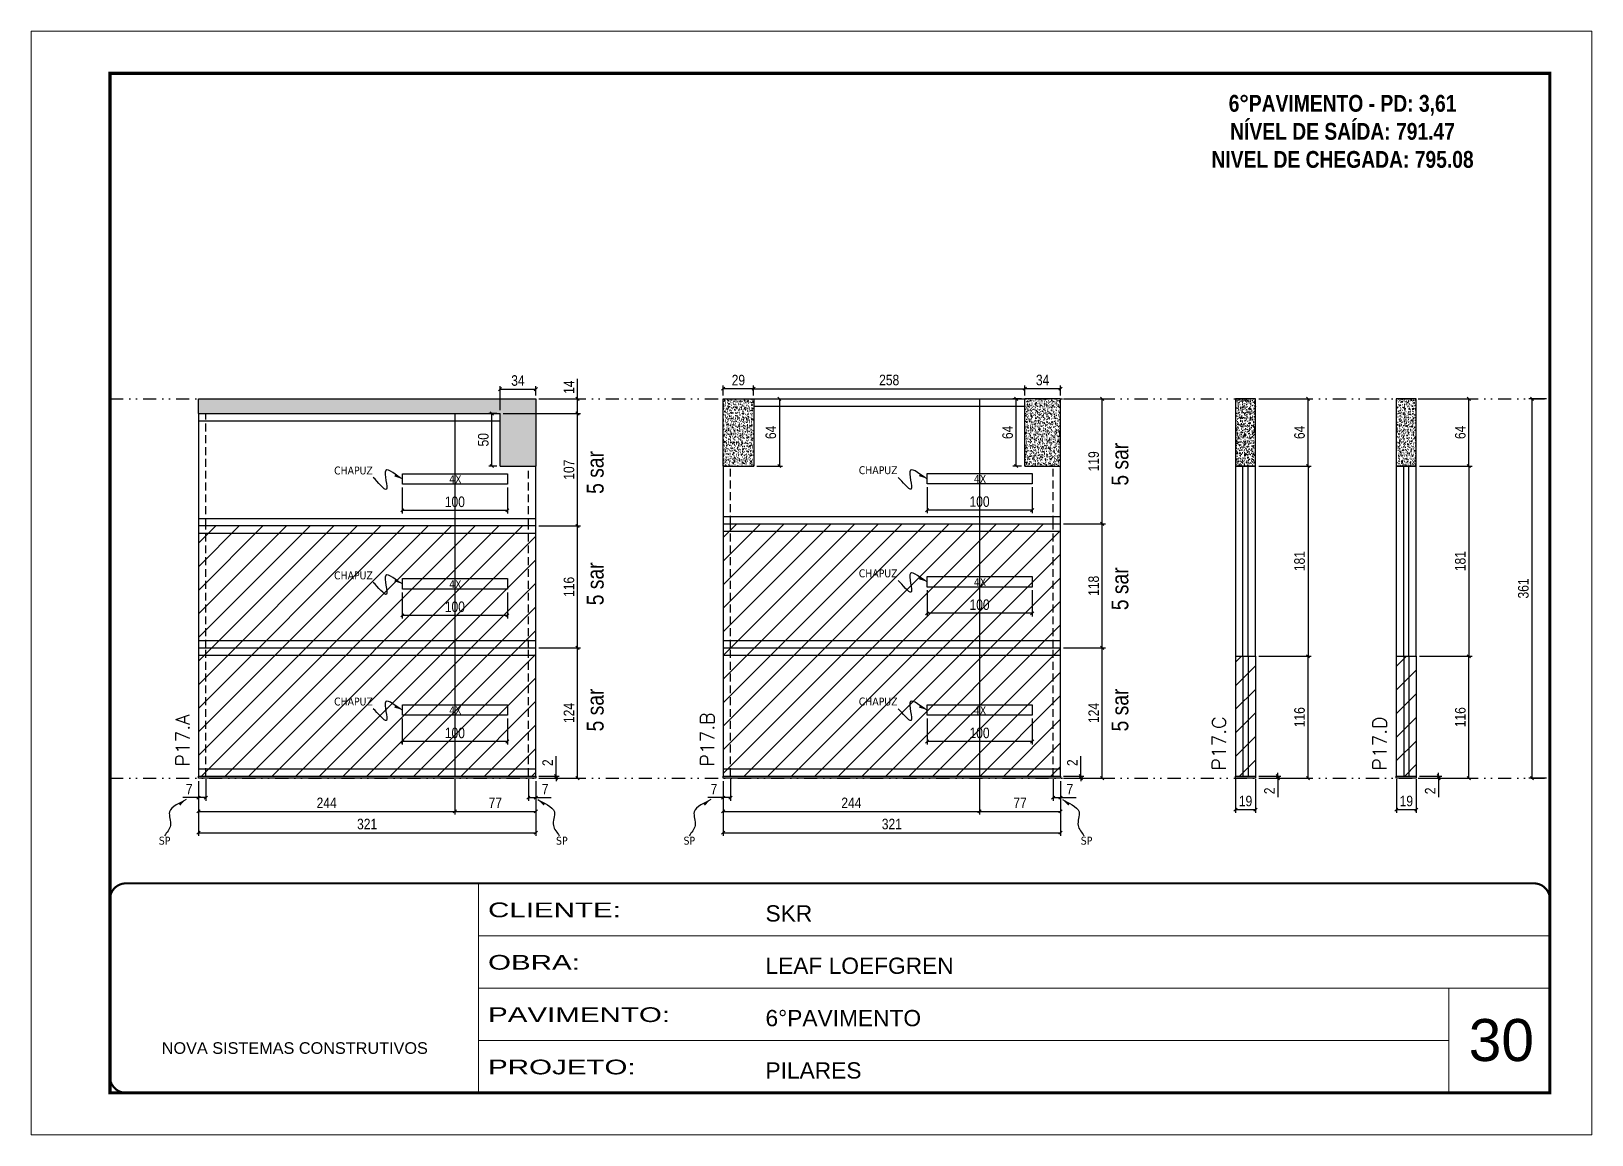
# Model space of a CAD drawing. Extents: x 14400 to 27878, y -21631 to 6985.
# Drawn here: x 16012 to 17497, y -2105 to -1055 of the extents above; entities that cross this region are included whole.
import ezdxf

# ---------------------------------------------------------------- set-up
doc = ezdxf.new("R2010")
doc.units = 0
for name, pattern in [('CONTINUO', [0]), ('DASHED', [0.75, 0.5, -0.25]), ('DIVIDE2', [0.625, 0.25, -0.125, 0, -0.125, 0, -0.125]), ('HIDDEN', [0.375, 0.25, -0.125])]:
    doc.linetypes.add(name, pattern=pattern)
for name, color, linetype, lineweight in [('CARIMBO', 255, 'Continuous', 9), ('Folhas', 255, 'Continuous', 9), ('Hachura', 251, 'Continuous', 9), ('SARRAFO DE PRESSAO', 251, 'DASHED', 9), ('Texto Seção', 7, 'Continuous', 15)]:
    doc.layers.add(name, color=color, linetype=linetype, lineweight=lineweight)
for name, color, linetype in [('COTA', 241, 'Continuous'), ('NOMENCLATURA', 7, 'Continuous'), ('Nível', 160, 'Continuous'), ('Painéis', 200, 'Continuous'), ('SARR_2.2x10', 60, 'Continuous'), ('SARR_2.2x7', 40, 'Continuous'), ('Sarrafo de Pressão', 42, 'HIDDEN'), ('texto', 7, 'Continuous')]:
    doc.layers.add(name, color=color, linetype=linetype)
doc.styles.add('ARIAL', font='arial.ttf')
doc.styles.add('ARIAL_NARROW', font='ARIALN.TTF', dxfattribs={"height": 0.2})
doc.styles.add('COTA TECNICA', font='techl___.ttf', dxfattribs={"height": 10})
doc.styles.add('COTA TECNICA-50', font='techl___.ttf', dxfattribs={"height": 10})
doc.styles.add('REGUA-120', font='ROMANS.shx', dxfattribs={"height": 15})
doc.styles.add('ROMANC', font='techb___.ttf', dxfattribs={"height": 2.5})
doc.styles.get("Standard").update_dxf_attribs({"font": 'arial.ttf'})
doc.styles.add('Tecnologia', font='')
doc.styles.get('Tecnologia').set_extended_font_data('Forgotten Futurist')
doc.dimstyles.new('COTA PAINEL-50', dxfattribs={"dimtxt": 10, "dimasz": 3, "dimexe": 3, "dimexo": 3, "dimgap": 3, "dimtad": 1, "dimdec": 1, "dimzin": 12, "dimdsep": 46, "dimtxsty": 'COTA TECNICA-50', "dimblk1": 'OBLIQUE', "dimblk2": 'OBLIQUE', "dimsah": 1, "dimcen": 0.9, "dimclrd": 4, "dimclre": 4, "dimclrt": 240, "dimadec": 1, "dimazin": 3, "dimtfac": 1, "dimtdec": 1, "dimtmove": 0, "dimatfit": 3, "dimfxl": 1, "dimtolj": 1, "dimtzin": 12, "dimarcsym": 0})
doc.dimstyles.new('PAINEL', dxfattribs={"dimtxt": 10, "dimasz": 3, "dimexe": 3, "dimexo": 3, "dimgap": 3, "dimtad": 1, "dimdec": 1, "dimzin": 12, "dimdsep": 46, "dimtxsty": 'COTA TECNICA', "dimblk1": 'OBLIQUE', "dimblk2": 'OBLIQUE', "dimsah": 1, "dimcen": 0.9, "dimclrd": 4, "dimclre": 4, "dimclrt": 240, "dimadec": 1, "dimazin": 3, "dimtfac": 1, "dimtdec": 1, "dimtmove": 0, "dimatfit": 3, "dimfxl": 1, "dimtolj": 1, "dimtzin": 12, "dimarcsym": 0})
doc.dimstyles.get("Standard").update_dxf_attribs({"dimtxt": 0.18, "dimasz": 0.18, "dimexe": 0.18, "dimexo": 0.0625, "dimgap": 0.09, "dimtad": 0, "dimtih": 1, "dimtoh": 1, "dimdec": 4, "dimzin": 0, "dimdsep": 46, "dimtxsty": 'Standard', "dimcen": 0.09, "dimadec": 0, "dimazin": 0, "dimtfac": 1, "dimtdec": 4, "dimtofl": 0, "dimtmove": 0, "dimatfit": 3, "dimfxl": 1, "dimtolj": 1, "dimtzin": 0, "dimarcsym": 0})

msp = doc.modelspace()

# ---------------------------------------------------------------- texts
at = {"layer": 'CARIMBO', "style": 'ARIAL'}
msp.add_text('30', height=40, dxfattribs=at).set_placement((17379.83, -2035.15))
at = {"layer": 'NOMENCLATURA', "style": 'ARIAL_NARROW'}
for p in [(16556.66, -1495.5), (17055.96, -1487.67), (16556.66, -1601.5), (17055.96, -1606.17), (16556.66, -1721.5), (17055.96, -1721.5)]:
    msp.add_text('5 sar', height=16, rotation=90, dxfattribs=at).set_placement(p)
at = {"layer": 'NOMENCLATURA', "color": 2, "insert": (17259.81, -1089.24), "char_height": 16, "attachment_point": 2, "style": 'ROMANC'}
msp.add_mtext_dynamic_manual_height_columns('\\P6°PAVIMENTO - PD: 3,61\\PNÍVEL DE SAÍDA: 791.47\\PNIVEL DE CHEGADA: 795.08', width=432.3511, gutter_width=1, heights=[0], dxfattribs=at)
at = {"layer": 'texto', "color": 0, "char_height": 7.5, "attachment_point": 5}
for s, insert in [('{\\fTahoma|b0|i0|c0|p34;\\C4;CHAPUZ}', (16318.59, -1473.3)), ('{\\fTahoma|b0|i0|c0|p34;\\C4;CHAPUZ}', (16817.89, -1473.05)), ('{\\fTahoma|b0|i0|c0|p34;\\C4;4X}', (16415.54, -1481.6)), ('{\\fTahoma|b0|i0|c0|p34;\\C4;4X}', (16914.83, -1481.35)), ('{\\fTahoma|b0|i0|c0|p34;\\C4;CHAPUZ}', (16318.59, -1573.16)), ('{\\fTahoma|b0|i0|c0|p34;\\C4;CHAPUZ}', (16817.89, -1571.16)), ('{\\fTahoma|b0|i0|c0|p34;\\C4;4X}', (16415.54, -1581.46)), ('{\\fTahoma|b0|i0|c0|p34;\\C4;4X}', (16914.83, -1579.46)), ('{\\fTahoma|b0|i0|c0|p34;\\C4;CHAPUZ}', (16318.59, -1693.16)), ('{\\fTahoma|b0|i0|c0|p34;\\C4;CHAPUZ}', (16817.89, -1693.16)), ('{\\fTahoma|b0|i0|c0|p34;\\C4;4X}', (16415.54, -1701.46)), ('{\\fTahoma|b0|i0|c0|p34;\\C4;4X}', (16914.83, -1701.46)), ('{\\fTahoma|b0|i0|c0|p34;\\C4;SP}', (16138.9, -1825.51)), ('{\\fTahoma|b0|i0|c0|p34;\\C4;SP}', (16516.92, -1825.51)), ('{\\fTahoma|b0|i0|c0|p34;\\C4;SP}', (16638.19, -1825.51)), ('{\\fTahoma|b0|i0|c0|p34;\\C4;SP}', (17016.22, -1825.51))]:
    msp.add_mtext(s, dxfattribs=dict(at, insert=insert))
at = {"layer": 'Texto Seção', "char_height": 13, "attachment_point": 7, "rotation": 90, "style": 'REGUA-120'}
for s, insert, width in [('P17.A', (16162.53, -1754.76), 285.3299), ('P17.B', (16661.82, -1754.76), 285.3299), ('P17.C', (17148.6, -1758.6), 370.6998), ('P17.D', (17301.51, -1758.6), 370.6998)]:
    msp.add_mtext(s, dxfattribs=dict(at, insert=insert, width=width))

# ---------------------------------------------------------------- blocks, each defined once
blk = doc.blocks.new('9999999999')
at = {"color": 30, "linetype": 'CONTINUO'}
for p, q in [((98564.6, 34230.2), (98564.6, 34429.4)), ((98564.6, 34379.6), (99584, 34379.6)), ((98564.6, 34329.8), (99488, 34329.8)), ((99584, 34329.8), (99488, 34329.8)), ((99488, 34329.8), (99488, 34230.2)), ((98564.6, 34280), (99488, 34280))]:
    blk.add_line(p, q, dxfattribs=at)
at = {"color": 30, "linetype": 'CONTINUO', "const_width": 2}
blk.add_lwpolyline([(99584, 34230.2), (99584, 34414.4, 0.414214), (99569, 34429.4), (98229, 34429.4, 0.414214), (98214, 34414.4), (98214, 34245.2, 0.414214), (98229, 34230.2), (99584, 34230.2)], format="xyb", dxfattribs=at)
at = {"layer": 'Folhas'}
blk.add_lwpolyline([(98139, 34190.2), (99624, 34190.2), (99624, 35240.2), (98139, 35240.2)], close=True, dxfattribs=at)
at = {"layer": 'Folhas', "color": 30, "const_width": 3}
blk.add_lwpolyline([(98214, 34230.2), (99584, 34230.2), (99584, 35200.2), (98214, 35200.2)], close=True, dxfattribs=at)
at = {"color": 7, "linetype": 'Continuous', "ltscale": 5, "style": 'ARIAL'}
for s, height, p in [('SKR', 15.48, (98837.7, 34393.1)), ('LEAF LOEFGREN', 15.483, (98837.7, 34343.3)), ('6°PAVIMENTO', 15.483, (98837.7, 34293.5)), ('NOVA SISTEMAS CONSTRUTIVOS', 11.059, (98263.2, 34267.2)), ('PILARES', 15.48, (98837.7, 34243.7))]:
    blk.add_text(s, height=height, dxfattribs=at).set_placement(p)
at = {"layer": 'Folhas', "color": 7, "style": 'Tecnologia', "width": 1.5}
for s, p in [('CLIENTE:', (98573.7, 34397.2)), ('OBRA:', (98573.7, 34347.3)), ('PAVIMENTO:', (98573.7, 34297.5)), ('PROJETO:', (98573.7, 34247.7))]:
    blk.add_text(s, height=14, dxfattribs=at).set_placement(p)
blk = doc.blocks.new('_Oblique')
at = {"color": 0, "linetype": 'ByBlock', "lineweight": -2}
blk.add_line((-0.5, -0.5), (0.5, 0.5), dxfattribs=at)
blk = doc.blocks.new('*D3230')
at = {"layer": 'COTA', "color": 4, "lineweight": -2, "transparency": 16777216}
for p, q in [((17454, -1405), (17437.1, -1405)), ((17440.1, -1766), (17440.1, -1405)), ((17454, -1766), (17437.1, -1766))]:
    blk.add_line(p, q, dxfattribs=at)
at = {"layer": 'Defpoints', "color": 0, "transparency": 16777216}
for p in [(17440.1, -1405), (17457, -1405), (17457, -1766)]:
    blk.add_point(p, dxfattribs=at)
at = {"layer": 'COTA', "color": 4, "lineweight": -2, "transparency": 16777216, "xscale": 3, "yscale": 3, "zscale": 3}
for p, rotation in [((17440.1, -1405), 90), ((17440.1, -1766), 270)]:
    blk.add_blockref('_Oblique', p, dxfattribs=dict(at, rotation=rotation))
at = {"layer": 'COTA', "color": 240, "transparency": 16777216, "insert": (17431.9, -1585.5), "char_height": 10, "attachment_point": 5, "rotation": 90, "style": 'COTA TECNICA'}
blk.add_mtext('\\A1;361', dxfattribs=at)
blk = doc.blocks.new('*D3250')
at = {"layer": 'COTA', "color": 4, "lineweight": -2, "transparency": 16777216}
for p, q in [((16178.1, -1767), (16178.1, -1787.5)), ((16171.1, -1769), (16171.1, -1787.5)), ((16171.1, -1784.5), (16156.4, -1784.5)), ((16178.1, -1784.5), (16171.1, -1784.5))]:
    blk.add_line(p, q, dxfattribs=at)
at = {"layer": 'Defpoints', "color": 0, "transparency": 16777216}
for p in [(16171.1, -1766), (16178.1, -1764), (16171.1, -1784.5)]:
    blk.add_point(p, dxfattribs=at)
at = {"layer": 'COTA', "color": 4, "lineweight": -2, "transparency": 16777216, "xscale": 3, "yscale": 3, "zscale": 3, "rotation": 180}
blk.add_blockref('_Oblique', (16171.1, -1784.5), dxfattribs=at)
at = {"layer": 'COTA', "color": 4, "lineweight": -2, "transparency": 16777216, "xscale": 3, "yscale": 3, "zscale": 3}
blk.add_blockref('_Oblique', (16178.1, -1784.5), dxfattribs=at)
at = {"layer": 'COTA', "color": 240, "transparency": 16777216, "insert": (16162.3, -1776.5), "char_height": 10, "attachment_point": 5, "style": 'COTA TECNICA-50'}
blk.add_mtext('\\A1;7', dxfattribs=at)
blk = doc.blocks.new('*D3251')
at = {"layer": 'COTA', "color": 4, "lineweight": -2, "transparency": 16777216}
for p, q in [((16485.1, -1767), (16485.1, -1787.5)), ((16492.1, -1769), (16492.1, -1787.5)), ((16485.1, -1784.5), (16492.1, -1784.5)), ((16492.1, -1784.5), (16506.9, -1784.5))]:
    blk.add_line(p, q, dxfattribs=at)
at = {"layer": 'Defpoints', "color": 0, "transparency": 16777216}
for p in [(16485.1, -1764), (16492.1, -1766), (16492.1, -1784.5)]:
    blk.add_point(p, dxfattribs=at)
at = {"layer": 'COTA', "color": 4, "lineweight": -2, "transparency": 16777216, "xscale": 3, "yscale": 3, "zscale": 3, "rotation": 180}
blk.add_blockref('_Oblique', (16485.1, -1784.5), dxfattribs=at)
at = {"layer": 'COTA', "color": 4, "lineweight": -2, "transparency": 16777216, "xscale": 3, "yscale": 3, "zscale": 3}
blk.add_blockref('_Oblique', (16492.1, -1784.5), dxfattribs=at)
at = {"layer": 'COTA', "color": 240, "transparency": 16777216, "insert": (16501, -1776.5), "char_height": 10, "attachment_point": 5, "style": 'COTA TECNICA-50'}
blk.add_mtext('\\A1;7', dxfattribs=at)
blk = doc.blocks.new('*D3252')
at = {"layer": 'COTA', "color": 4, "lineweight": -2, "transparency": 16777216}
for p, q in [((16511.4, -1764), (16511.4, -1745.2)), ((16495.1, -1764), (16514.4, -1764)), ((16495.1, -1766), (16514.4, -1766)), ((16511.4, -1766), (16511.4, -1764)), ((16511.4, -1766), (16511.4, -1769))]:
    blk.add_line(p, q, dxfattribs=at)
at = {"layer": 'Defpoints', "color": 0, "transparency": 16777216}
for p in [(16492.1, -1764), (16492.1, -1766), (16511.4, -1766)]:
    blk.add_point(p, dxfattribs=at)
at = {"layer": 'COTA', "color": 4, "lineweight": -2, "transparency": 16777216, "xscale": 3, "yscale": 3, "zscale": 3}
for p, rotation in [((16511.4, -1764), 270), ((16511.4, -1766), 90)]:
    blk.add_blockref('_Oblique', p, dxfattribs=dict(at, rotation=rotation))
at = {"layer": 'COTA', "color": 240, "transparency": 16777216, "insert": (16503.4, -1751.3), "char_height": 10, "attachment_point": 5, "rotation": 90, "style": 'COTA TECNICA-50'}
blk.add_mtext('\\A1;2', dxfattribs=at)
blk = doc.blocks.new('*D3253')
at = {"layer": 'COTA', "color": 4, "lineweight": -2, "transparency": 16777216}
for p, q in [((16415.1, -1767), (16415.1, -1800.6)), ((16171.1, -1769), (16171.1, -1800.6)), ((16171.1, -1797.6), (16415.1, -1797.6))]:
    blk.add_line(p, q, dxfattribs=at)
at = {"layer": 'Defpoints', "color": 0, "transparency": 16777216}
for p in [(16171.1, -1766), (16415.1, -1764), (16415.1, -1797.6)]:
    blk.add_point(p, dxfattribs=at)
at = {"layer": 'COTA', "color": 4, "lineweight": -2, "transparency": 16777216, "xscale": 3, "yscale": 3, "zscale": 3, "rotation": 180}
blk.add_blockref('_Oblique', (16171.1, -1797.6), dxfattribs=at)
at = {"layer": 'COTA', "color": 4, "lineweight": -2, "transparency": 16777216, "xscale": 3, "yscale": 3, "zscale": 3}
blk.add_blockref('_Oblique', (16415.1, -1797.6), dxfattribs=at)
at = {"layer": 'COTA', "color": 240, "transparency": 16777216, "insert": (16293.1, -1789.5), "char_height": 10, "attachment_point": 5, "style": 'COTA TECNICA-50'}
blk.add_mtext('\\A1;244', dxfattribs=at)
blk = doc.blocks.new('*D3254')
at = {"layer": 'COTA', "color": 4, "lineweight": -2, "transparency": 16777216}
for p, q in [((16415.1, -1767), (16415.1, -1800.6)), ((16492.1, -1769), (16492.1, -1800.6)), ((16415.1, -1797.6), (16492.1, -1797.6))]:
    blk.add_line(p, q, dxfattribs=at)
at = {"layer": 'Defpoints', "color": 0, "transparency": 16777216}
for p in [(16415.1, -1764), (16492.1, -1766), (16492.1, -1797.6)]:
    blk.add_point(p, dxfattribs=at)
at = {"layer": 'COTA', "color": 4, "lineweight": -2, "transparency": 16777216, "xscale": 3, "yscale": 3, "zscale": 3, "rotation": 180}
blk.add_blockref('_Oblique', (16415.1, -1797.6), dxfattribs=at)
at = {"layer": 'COTA', "color": 4, "lineweight": -2, "transparency": 16777216, "xscale": 3, "yscale": 3, "zscale": 3}
blk.add_blockref('_Oblique', (16492.1, -1797.6), dxfattribs=at)
at = {"layer": 'COTA', "color": 240, "transparency": 16777216, "insert": (16453.6, -1789.5), "char_height": 10, "attachment_point": 5, "style": 'COTA TECNICA-50'}
blk.add_mtext('\\A1;77', dxfattribs=at)
blk = doc.blocks.new('*D3255')
at = {"layer": 'COTA', "color": 4, "linetype": 'ByBlock', "lineweight": -2, "transparency": 16777216}
for p, q in [((16365.1, -1709.2), (16365.1, -1734.1)), ((16465.1, -1709.2), (16465.1, -1734.1)), ((16465.1, -1731.1), (16365.1, -1731.1))]:
    blk.add_line(p, q, dxfattribs=at)
at = {"layer": 'Defpoints', "color": 0, "linetype": 'ByBlock', "transparency": 16777216}
for p in [(16365.1, -1706.2), (16465.1, -1706.2), (16365.1, -1731.1)]:
    blk.add_point(p, dxfattribs=at)
at = {"layer": 'COTA', "color": 4, "linetype": 'ByBlock', "lineweight": -2, "transparency": 16777216, "xscale": 3, "yscale": 3, "zscale": 3, "rotation": 180}
blk.add_blockref('_Oblique', (16365.1, -1731.1), dxfattribs=at)
at = {"layer": 'COTA', "color": 4, "linetype": 'ByBlock', "lineweight": -2, "transparency": 16777216, "xscale": 3, "yscale": 3, "zscale": 3}
blk.add_blockref('_Oblique', (16465.1, -1731.1), dxfattribs=at)
at = {"layer": 'COTA', "color": 240, "linetype": 'ByBlock', "transparency": 16777216, "insert": (16415.1, -1723), "char_height": 10, "attachment_point": 5, "style": 'COTA TECNICA'}
blk.add_mtext('\\A1;100', dxfattribs=at)
blk = doc.blocks.new('*D3256')
at = {"layer": 'COTA', "color": 4, "lineweight": -2, "transparency": 16777216}
for p, q in [((17158, -1767), (17158, -1798.9)), ((17177, -1767), (17177, -1798.9)), ((17158, -1795.9), (17177, -1795.9))]:
    blk.add_line(p, q, dxfattribs=at)
at = {"layer": 'Defpoints', "color": 0, "transparency": 16777216}
for p in [(17158, -1764), (17177, -1764), (17177, -1795.9)]:
    blk.add_point(p, dxfattribs=at)
at = {"layer": 'COTA', "color": 4, "lineweight": -2, "transparency": 16777216, "xscale": 3, "yscale": 3, "zscale": 3, "rotation": 180}
blk.add_blockref('_Oblique', (17158, -1795.9), dxfattribs=at)
at = {"layer": 'COTA', "color": 4, "lineweight": -2, "transparency": 16777216, "xscale": 3, "yscale": 3, "zscale": 3}
blk.add_blockref('_Oblique', (17177, -1795.9), dxfattribs=at)
at = {"layer": 'COTA', "color": 240, "transparency": 16777216, "insert": (17167.5, -1787.8), "char_height": 10, "attachment_point": 5, "style": 'COTA TECNICA'}
blk.add_mtext('\\A1;19', dxfattribs=at)
blk = doc.blocks.new('*D3257')
at = {"layer": 'COTA', "color": 4, "lineweight": -2, "transparency": 16777216}
for p, q in [((17180, -1764), (17201.2, -1764)), ((17180, -1766), (17201.2, -1766)), ((17198.2, -1764), (17198.2, -1761)), ((17198.2, -1764), (17198.2, -1766)), ((17198.2, -1766), (17198.2, -1784.1))]:
    blk.add_line(p, q, dxfattribs=at)
at = {"layer": 'Defpoints', "color": 0, "transparency": 16777216}
for p in [(17177, -1764), (17177, -1766), (17198.2, -1764)]:
    blk.add_point(p, dxfattribs=at)
at = {"layer": 'COTA', "color": 4, "lineweight": -2, "transparency": 16777216, "xscale": 3, "yscale": 3, "zscale": 3}
for p, rotation in [((17198.2, -1764), 270), ((17198.2, -1766), 90)]:
    blk.add_blockref('_Oblique', p, dxfattribs=dict(at, rotation=rotation))
at = {"layer": 'COTA', "color": 240, "transparency": 16777216, "insert": (17190.2, -1778.1), "char_height": 10, "attachment_point": 5, "rotation": 90, "style": 'COTA TECNICA-50'}
blk.add_mtext('\\A1;2', dxfattribs=at)
blk = doc.blocks.new('*D3258')
at = {"layer": 'COTA', "color": 4, "lineweight": -2, "transparency": 16777216}
for p, q in [((17180, -1650), (17230, -1650)), ((17227, -1766), (17227, -1650)), ((17180, -1766), (17230, -1766))]:
    blk.add_line(p, q, dxfattribs=at)
at = {"layer": 'Defpoints', "color": 0, "transparency": 16777216}
for p in [(17177, -1650), (17227, -1650), (17177, -1766)]:
    blk.add_point(p, dxfattribs=at)
at = {"layer": 'COTA', "color": 4, "lineweight": -2, "transparency": 16777216, "xscale": 3, "yscale": 3, "zscale": 3}
for p, rotation in [((17227, -1650), 90), ((17227, -1766), 270)]:
    blk.add_blockref('_Oblique', p, dxfattribs=dict(at, rotation=rotation))
at = {"layer": 'COTA', "color": 240, "transparency": 16777216, "insert": (17218.9, -1708), "char_height": 10, "attachment_point": 5, "rotation": 90, "style": 'COTA TECNICA-50'}
blk.add_mtext('\\A1;116', dxfattribs=at)
blk = doc.blocks.new('*D3259')
at = {"layer": 'COTA', "color": 4, "lineweight": -2, "transparency": 16777216}
for p, q in [((16495.1, -1642), (16534.8, -1642)), ((16531.8, -1766), (16531.8, -1642)), ((16495.1, -1766), (16534.8, -1766))]:
    blk.add_line(p, q, dxfattribs=at)
at = {"layer": 'Defpoints', "color": 0, "transparency": 16777216}
for p in [(16492.1, -1642), (16531.8, -1642), (16492.1, -1766)]:
    blk.add_point(p, dxfattribs=at)
at = {"layer": 'COTA', "color": 4, "lineweight": -2, "transparency": 16777216, "xscale": 3, "yscale": 3, "zscale": 3}
for p, rotation in [((16531.8, -1642), 90), ((16531.8, -1766), 270)]:
    blk.add_blockref('_Oblique', p, dxfattribs=dict(at, rotation=rotation))
at = {"layer": 'COTA', "color": 240, "transparency": 16777216, "insert": (16523.7, -1704), "char_height": 10, "attachment_point": 5, "rotation": 90, "style": 'COTA TECNICA'}
blk.add_mtext('\\A1;124', dxfattribs=at)
blk = doc.blocks.new('*D3236')
at = {"layer": 'COTA', "color": 4, "lineweight": -2, "transparency": 16777216}
for p, q in [((16677.4, -1767), (16677.4, -1787.5)), ((16670.4, -1769), (16670.4, -1787.5)), ((16670.4, -1784.5), (16655.7, -1784.5)), ((16677.4, -1784.5), (16670.4, -1784.5))]:
    blk.add_line(p, q, dxfattribs=at)
at = {"layer": 'Defpoints', "color": 0, "transparency": 16777216}
for p in [(16670.4, -1766), (16677.4, -1764), (16670.4, -1784.5)]:
    blk.add_point(p, dxfattribs=at)
at = {"layer": 'COTA', "color": 4, "lineweight": -2, "transparency": 16777216, "xscale": 3, "yscale": 3, "zscale": 3, "rotation": 180}
blk.add_blockref('_Oblique', (16670.4, -1784.5), dxfattribs=at)
at = {"layer": 'COTA', "color": 4, "lineweight": -2, "transparency": 16777216, "xscale": 3, "yscale": 3, "zscale": 3}
blk.add_blockref('_Oblique', (16677.4, -1784.5), dxfattribs=at)
at = {"layer": 'COTA', "color": 240, "transparency": 16777216, "insert": (16661.6, -1776.5), "char_height": 10, "attachment_point": 5, "style": 'COTA TECNICA-50'}
blk.add_mtext('\\A1;7', dxfattribs=at)
blk = doc.blocks.new('*D3237')
at = {"layer": 'COTA', "color": 4, "lineweight": -2, "transparency": 16777216}
for p, q in [((16984.4, -1767), (16984.4, -1787.5)), ((16991.4, -1769), (16991.4, -1787.5)), ((16984.4, -1784.5), (16991.4, -1784.5)), ((16991.4, -1784.5), (17006.2, -1784.5))]:
    blk.add_line(p, q, dxfattribs=at)
at = {"layer": 'Defpoints', "color": 0, "transparency": 16777216}
for p in [(16984.4, -1764), (16991.4, -1766), (16991.4, -1784.5)]:
    blk.add_point(p, dxfattribs=at)
at = {"layer": 'COTA', "color": 4, "lineweight": -2, "transparency": 16777216, "xscale": 3, "yscale": 3, "zscale": 3, "rotation": 180}
blk.add_blockref('_Oblique', (16984.4, -1784.5), dxfattribs=at)
at = {"layer": 'COTA', "color": 4, "lineweight": -2, "transparency": 16777216, "xscale": 3, "yscale": 3, "zscale": 3}
blk.add_blockref('_Oblique', (16991.4, -1784.5), dxfattribs=at)
at = {"layer": 'COTA', "color": 240, "transparency": 16777216, "insert": (17000.3, -1776.5), "char_height": 10, "attachment_point": 5, "style": 'COTA TECNICA-50'}
blk.add_mtext('\\A1;7', dxfattribs=at)
blk = doc.blocks.new('*D3238')
at = {"layer": 'COTA', "color": 4, "lineweight": -2, "transparency": 16777216}
for p, q in [((17010.7, -1764), (17010.7, -1745.2)), ((16994.4, -1764), (17013.7, -1764)), ((16994.4, -1766), (17013.7, -1766)), ((17010.7, -1766), (17010.7, -1764)), ((17010.7, -1766), (17010.7, -1769))]:
    blk.add_line(p, q, dxfattribs=at)
at = {"layer": 'Defpoints', "color": 0, "transparency": 16777216}
for p in [(16991.4, -1764), (16991.4, -1766), (17010.7, -1766)]:
    blk.add_point(p, dxfattribs=at)
at = {"layer": 'COTA', "color": 4, "lineweight": -2, "transparency": 16777216, "xscale": 3, "yscale": 3, "zscale": 3}
for p, rotation in [((17010.7, -1764), 270), ((17010.7, -1766), 90)]:
    blk.add_blockref('_Oblique', p, dxfattribs=dict(at, rotation=rotation))
at = {"layer": 'COTA', "color": 240, "transparency": 16777216, "insert": (17002.7, -1751.3), "char_height": 10, "attachment_point": 5, "rotation": 90, "style": 'COTA TECNICA-50'}
blk.add_mtext('\\A1;2', dxfattribs=at)
blk = doc.blocks.new('*D3239')
at = {"layer": 'COTA', "color": 4, "lineweight": -2, "transparency": 16777216}
for p, q in [((16914.4, -1767), (16914.4, -1800.6)), ((16670.4, -1769), (16670.4, -1800.6)), ((16670.4, -1797.6), (16914.4, -1797.6))]:
    blk.add_line(p, q, dxfattribs=at)
at = {"layer": 'Defpoints', "color": 0, "transparency": 16777216}
for p in [(16670.4, -1766), (16914.4, -1764), (16914.4, -1797.6)]:
    blk.add_point(p, dxfattribs=at)
at = {"layer": 'COTA', "color": 4, "lineweight": -2, "transparency": 16777216, "xscale": 3, "yscale": 3, "zscale": 3, "rotation": 180}
blk.add_blockref('_Oblique', (16670.4, -1797.6), dxfattribs=at)
at = {"layer": 'COTA', "color": 4, "lineweight": -2, "transparency": 16777216, "xscale": 3, "yscale": 3, "zscale": 3}
blk.add_blockref('_Oblique', (16914.4, -1797.6), dxfattribs=at)
at = {"layer": 'COTA', "color": 240, "transparency": 16777216, "insert": (16792.4, -1789.5), "char_height": 10, "attachment_point": 5, "style": 'COTA TECNICA-50'}
blk.add_mtext('\\A1;244', dxfattribs=at)
blk = doc.blocks.new('*D3240')
at = {"layer": 'COTA', "color": 4, "lineweight": -2, "transparency": 16777216}
for p, q in [((16914.4, -1767), (16914.4, -1800.6)), ((16991.4, -1769), (16991.4, -1800.6)), ((16914.4, -1797.6), (16991.4, -1797.6))]:
    blk.add_line(p, q, dxfattribs=at)
at = {"layer": 'Defpoints', "color": 0, "transparency": 16777216}
for p in [(16914.4, -1764), (16991.4, -1766), (16991.4, -1797.6)]:
    blk.add_point(p, dxfattribs=at)
at = {"layer": 'COTA', "color": 4, "lineweight": -2, "transparency": 16777216, "xscale": 3, "yscale": 3, "zscale": 3, "rotation": 180}
blk.add_blockref('_Oblique', (16914.4, -1797.6), dxfattribs=at)
at = {"layer": 'COTA', "color": 4, "lineweight": -2, "transparency": 16777216, "xscale": 3, "yscale": 3, "zscale": 3}
blk.add_blockref('_Oblique', (16991.4, -1797.6), dxfattribs=at)
at = {"layer": 'COTA', "color": 240, "transparency": 16777216, "insert": (16952.9, -1789.5), "char_height": 10, "attachment_point": 5, "style": 'COTA TECNICA-50'}
blk.add_mtext('\\A1;77', dxfattribs=at)
blk = doc.blocks.new('*D3241')
at = {"layer": 'COTA', "color": 4, "linetype": 'ByBlock', "lineweight": -2, "transparency": 16777216}
for p, q in [((16864.4, -1709.2), (16864.4, -1734.1)), ((16964.4, -1709.2), (16964.4, -1734.1)), ((16964.4, -1731.1), (16864.4, -1731.1))]:
    blk.add_line(p, q, dxfattribs=at)
at = {"layer": 'Defpoints', "color": 0, "linetype": 'ByBlock', "transparency": 16777216}
for p in [(16864.4, -1706.2), (16964.4, -1706.2), (16864.4, -1731.1)]:
    blk.add_point(p, dxfattribs=at)
at = {"layer": 'COTA', "color": 4, "linetype": 'ByBlock', "lineweight": -2, "transparency": 16777216, "xscale": 3, "yscale": 3, "zscale": 3, "rotation": 180}
blk.add_blockref('_Oblique', (16864.4, -1731.1), dxfattribs=at)
at = {"layer": 'COTA', "color": 4, "linetype": 'ByBlock', "lineweight": -2, "transparency": 16777216, "xscale": 3, "yscale": 3, "zscale": 3}
blk.add_blockref('_Oblique', (16964.4, -1731.1), dxfattribs=at)
at = {"layer": 'COTA', "color": 240, "linetype": 'ByBlock', "transparency": 16777216, "insert": (16914.4, -1723), "char_height": 10, "attachment_point": 5, "style": 'COTA TECNICA'}
blk.add_mtext('\\A1;100', dxfattribs=at)
blk = doc.blocks.new('*D3242')
at = {"layer": 'COTA', "color": 4, "lineweight": -2, "transparency": 16777216}
for p, q in [((16994.4, -1642), (17034.1, -1642)), ((17031.1, -1766), (17031.1, -1642)), ((16994.4, -1766), (17034.1, -1766))]:
    blk.add_line(p, q, dxfattribs=at)
at = {"layer": 'Defpoints', "color": 0, "transparency": 16777216}
for p in [(16991.4, -1642), (17031.1, -1642), (16991.4, -1766)]:
    blk.add_point(p, dxfattribs=at)
at = {"layer": 'COTA', "color": 4, "lineweight": -2, "transparency": 16777216, "xscale": 3, "yscale": 3, "zscale": 3}
for p, rotation in [((17031.1, -1642), 90), ((17031.1, -1766), 270)]:
    blk.add_blockref('_Oblique', p, dxfattribs=dict(at, rotation=rotation))
at = {"layer": 'COTA', "color": 240, "transparency": 16777216, "insert": (17023, -1704), "char_height": 10, "attachment_point": 5, "rotation": 90, "style": 'COTA TECNICA'}
blk.add_mtext('\\A1;124', dxfattribs=at)
blk = doc.blocks.new('*D3243')
at = {"layer": 'COTA', "color": 4, "lineweight": -2, "transparency": 16777216}
for p, q in [((17180, -1405), (17230, -1405)), ((17227, -1469), (17227, -1405)), ((17180, -1469), (17230, -1469))]:
    blk.add_line(p, q, dxfattribs=at)
at = {"layer": 'Defpoints', "color": 0, "transparency": 16777216}
for p in [(17177, -1405), (17227, -1405), (17177, -1469)]:
    blk.add_point(p, dxfattribs=at)
at = {"layer": 'COTA', "color": 4, "lineweight": -2, "transparency": 16777216, "xscale": 3, "yscale": 3, "zscale": 3}
for p, rotation in [((17227, -1405), 90), ((17227, -1469), 270)]:
    blk.add_blockref('_Oblique', p, dxfattribs=dict(at, rotation=rotation))
at = {"layer": 'COTA', "color": 240, "transparency": 16777216, "insert": (17218.9, -1437), "char_height": 10, "attachment_point": 5, "rotation": 90, "style": 'COTA TECNICA'}
blk.add_mtext('\\A1;64', dxfattribs=at)
blk = doc.blocks.new('*D3244')
at = {"layer": 'COTA', "color": 4, "lineweight": -2, "transparency": 16777216}
for p, q in [((17311, -1767), (17311, -1798.9)), ((17330, -1767), (17330, -1798.9)), ((17311, -1795.9), (17330, -1795.9))]:
    blk.add_line(p, q, dxfattribs=at)
at = {"layer": 'Defpoints', "color": 0, "transparency": 16777216}
for p in [(17311, -1764), (17330, -1764), (17330, -1795.9)]:
    blk.add_point(p, dxfattribs=at)
at = {"layer": 'COTA', "color": 4, "lineweight": -2, "transparency": 16777216, "xscale": 3, "yscale": 3, "zscale": 3, "rotation": 180}
blk.add_blockref('_Oblique', (17311, -1795.9), dxfattribs=at)
at = {"layer": 'COTA', "color": 4, "lineweight": -2, "transparency": 16777216, "xscale": 3, "yscale": 3, "zscale": 3}
blk.add_blockref('_Oblique', (17330, -1795.9), dxfattribs=at)
at = {"layer": 'COTA', "color": 240, "transparency": 16777216, "insert": (17320.5, -1787.8), "char_height": 10, "attachment_point": 5, "style": 'COTA TECNICA'}
blk.add_mtext('\\A1;19', dxfattribs=at)
blk = doc.blocks.new('*D3245')
at = {"layer": 'COTA', "color": 4, "lineweight": -2, "transparency": 16777216}
for p, q in [((17333, -1764), (17354.2, -1764)), ((17333, -1766), (17354.2, -1766)), ((17351.2, -1764), (17351.2, -1761)), ((17351.2, -1764), (17351.2, -1766)), ((17351.2, -1766), (17351.2, -1784.1))]:
    blk.add_line(p, q, dxfattribs=at)
at = {"layer": 'Defpoints', "color": 0, "transparency": 16777216}
for p in [(17330, -1764), (17330, -1766), (17351.2, -1764)]:
    blk.add_point(p, dxfattribs=at)
at = {"layer": 'COTA', "color": 4, "lineweight": -2, "transparency": 16777216, "xscale": 3, "yscale": 3, "zscale": 3}
for p, rotation in [((17351.2, -1764), 270), ((17351.2, -1766), 90)]:
    blk.add_blockref('_Oblique', p, dxfattribs=dict(at, rotation=rotation))
at = {"layer": 'COTA', "color": 240, "transparency": 16777216, "insert": (17343.2, -1778.1), "char_height": 10, "attachment_point": 5, "rotation": 90, "style": 'COTA TECNICA-50'}
blk.add_mtext('\\A1;2', dxfattribs=at)
blk = doc.blocks.new('*D3246')
at = {"layer": 'COTA', "color": 4, "lineweight": -2, "transparency": 16777216}
for p, q in [((17333, -1650), (17383, -1650)), ((17380, -1766), (17380, -1650)), ((17333, -1766), (17383, -1766))]:
    blk.add_line(p, q, dxfattribs=at)
at = {"layer": 'Defpoints', "color": 0, "transparency": 16777216}
for p in [(17330, -1650), (17380, -1650), (17330, -1766)]:
    blk.add_point(p, dxfattribs=at)
at = {"layer": 'COTA', "color": 4, "lineweight": -2, "transparency": 16777216, "xscale": 3, "yscale": 3, "zscale": 3}
for p, rotation in [((17380, -1650), 90), ((17380, -1766), 270)]:
    blk.add_blockref('_Oblique', p, dxfattribs=dict(at, rotation=rotation))
at = {"layer": 'COTA', "color": 240, "transparency": 16777216, "insert": (17371.9, -1708), "char_height": 10, "attachment_point": 5, "rotation": 90, "style": 'COTA TECNICA-50'}
blk.add_mtext('\\A1;116', dxfattribs=at)
blk = doc.blocks.new('*D3247')
at = {"layer": 'COTA', "color": 4, "lineweight": -2, "transparency": 16777216}
for p, q in [((17333, -1405), (17383, -1405)), ((17380, -1469), (17380, -1405)), ((17333, -1469), (17383, -1469))]:
    blk.add_line(p, q, dxfattribs=at)
at = {"layer": 'Defpoints', "color": 0, "transparency": 16777216}
for p in [(17330, -1405), (17380, -1405), (17330, -1469)]:
    blk.add_point(p, dxfattribs=at)
at = {"layer": 'COTA', "color": 4, "lineweight": -2, "transparency": 16777216, "xscale": 3, "yscale": 3, "zscale": 3}
for p, rotation in [((17380, -1405), 90), ((17380, -1469), 270)]:
    blk.add_blockref('_Oblique', p, dxfattribs=dict(at, rotation=rotation))
at = {"layer": 'COTA', "color": 240, "transparency": 16777216, "insert": (17371.9, -1437), "char_height": 10, "attachment_point": 5, "rotation": 90, "style": 'COTA TECNICA'}
blk.add_mtext('\\A1;64', dxfattribs=at)
blk = doc.blocks.new('*D3248')
at = {"layer": 'COTA', "color": 4, "lineweight": -2, "transparency": 16777216}
for p, q in [((16171.1, -1769), (16171.1, -1820.9)), ((16492.1, -1769), (16492.1, -1820.9)), ((16171.1, -1817.9), (16492.1, -1817.9))]:
    blk.add_line(p, q, dxfattribs=at)
at = {"layer": 'Defpoints', "color": 0, "transparency": 16777216}
for p in [(16171.1, -1766), (16492.1, -1766), (16492.1, -1817.9)]:
    blk.add_point(p, dxfattribs=at)
at = {"layer": 'COTA', "color": 4, "lineweight": -2, "transparency": 16777216, "xscale": 3, "yscale": 3, "zscale": 3, "rotation": 180}
blk.add_blockref('_Oblique', (16171.1, -1817.9), dxfattribs=at)
at = {"layer": 'COTA', "color": 4, "lineweight": -2, "transparency": 16777216, "xscale": 3, "yscale": 3, "zscale": 3}
blk.add_blockref('_Oblique', (16492.1, -1817.9), dxfattribs=at)
at = {"layer": 'COTA', "color": 240, "transparency": 16777216, "insert": (16331.6, -1809.7), "char_height": 10, "attachment_point": 5, "style": 'COTA TECNICA'}
blk.add_mtext('\\A1;321', dxfattribs=at)
blk = doc.blocks.new('*D3249')
at = {"layer": 'COTA', "color": 4, "lineweight": -2, "transparency": 16777216}
for p, q in [((16670.4, -1769), (16670.4, -1820.9)), ((16991.4, -1769), (16991.4, -1820.9)), ((16670.4, -1817.9), (16991.4, -1817.9))]:
    blk.add_line(p, q, dxfattribs=at)
at = {"layer": 'Defpoints', "color": 0, "transparency": 16777216}
for p in [(16670.4, -1766), (16991.4, -1766), (16991.4, -1817.9)]:
    blk.add_point(p, dxfattribs=at)
at = {"layer": 'COTA', "color": 4, "lineweight": -2, "transparency": 16777216, "xscale": 3, "yscale": 3, "zscale": 3, "rotation": 180}
blk.add_blockref('_Oblique', (16670.4, -1817.9), dxfattribs=at)
at = {"layer": 'COTA', "color": 4, "lineweight": -2, "transparency": 16777216, "xscale": 3, "yscale": 3, "zscale": 3}
blk.add_blockref('_Oblique', (16991.4, -1817.9), dxfattribs=at)
at = {"layer": 'COTA', "color": 240, "transparency": 16777216, "insert": (16830.9, -1809.7), "char_height": 10, "attachment_point": 5, "style": 'COTA TECNICA'}
blk.add_mtext('\\A1;321', dxfattribs=at)
blk = doc.blocks.new('*D3231')
at = {"layer": 'COTA', "color": 4, "lineweight": -2, "transparency": 16777216}
for p, q in [((16495.1, -1526), (16534.8, -1526)), ((16531.8, -1642), (16531.8, -1526)), ((16495.1, -1642), (16534.8, -1642))]:
    blk.add_line(p, q, dxfattribs=at)
at = {"layer": 'Defpoints', "color": 0, "transparency": 16777216}
for p in [(16492.1, -1526), (16531.8, -1526), (16492.1, -1642)]:
    blk.add_point(p, dxfattribs=at)
at = {"layer": 'COTA', "color": 4, "lineweight": -2, "transparency": 16777216, "xscale": 3, "yscale": 3, "zscale": 3}
for p, rotation in [((16531.8, -1526), 90), ((16531.8, -1642), 270)]:
    blk.add_blockref('_Oblique', p, dxfattribs=dict(at, rotation=rotation))
at = {"layer": 'COTA', "color": 240, "transparency": 16777216, "insert": (16523.7, -1584), "char_height": 10, "attachment_point": 5, "rotation": 90, "style": 'COTA TECNICA'}
blk.add_mtext('\\A1;116', dxfattribs=at)
blk = doc.blocks.new('*D3232')
at = {"layer": 'COTA', "color": 4, "lineweight": -2, "transparency": 16777216}
for p, q in [((16994.4, -1524), (17034.1, -1524)), ((17031.1, -1642), (17031.1, -1524)), ((16994.4, -1642), (17034.1, -1642))]:
    blk.add_line(p, q, dxfattribs=at)
at = {"layer": 'Defpoints', "color": 0, "transparency": 16777216}
for p in [(16991.4, -1524), (17031.1, -1524), (16991.4, -1642)]:
    blk.add_point(p, dxfattribs=at)
at = {"layer": 'COTA', "color": 4, "lineweight": -2, "transparency": 16777216, "xscale": 3, "yscale": 3, "zscale": 3}
for p, rotation in [((17031.1, -1524), 90), ((17031.1, -1642), 270)]:
    blk.add_blockref('_Oblique', p, dxfattribs=dict(at, rotation=rotation))
at = {"layer": 'COTA', "color": 240, "transparency": 16777216, "insert": (17023, -1583), "char_height": 10, "attachment_point": 5, "rotation": 90, "style": 'COTA TECNICA'}
blk.add_mtext('\\A1;118', dxfattribs=at)
blk = doc.blocks.new('*D3233')
at = {"layer": 'COTA', "color": 4, "linetype": 'ByBlock', "lineweight": -2, "transparency": 16777216}
for p, q in [((16864.4, -1587.2), (16864.4, -1612.1)), ((16964.4, -1587.2), (16964.4, -1612.1)), ((16964.4, -1609.1), (16864.4, -1609.1))]:
    blk.add_line(p, q, dxfattribs=at)
at = {"layer": 'Defpoints', "color": 0, "linetype": 'ByBlock', "transparency": 16777216}
for p in [(16864.4, -1584.2), (16964.4, -1584.2), (16864.4, -1609.1)]:
    blk.add_point(p, dxfattribs=at)
at = {"layer": 'COTA', "color": 4, "linetype": 'ByBlock', "lineweight": -2, "transparency": 16777216, "xscale": 3, "yscale": 3, "zscale": 3, "rotation": 180}
blk.add_blockref('_Oblique', (16864.4, -1609.1), dxfattribs=at)
at = {"layer": 'COTA', "color": 4, "linetype": 'ByBlock', "lineweight": -2, "transparency": 16777216, "xscale": 3, "yscale": 3, "zscale": 3}
blk.add_blockref('_Oblique', (16964.4, -1609.1), dxfattribs=at)
at = {"layer": 'COTA', "color": 240, "linetype": 'ByBlock', "transparency": 16777216, "insert": (16914.4, -1601), "char_height": 10, "attachment_point": 5, "style": 'COTA TECNICA'}
blk.add_mtext('\\A1;100', dxfattribs=at)
blk = doc.blocks.new('*D3234')
at = {"layer": 'COTA', "color": 4, "lineweight": -2, "transparency": 16777216}
for p, q in [((17180, -1469), (17230, -1469)), ((17227, -1469), (17227, -1650)), ((17180, -1650), (17230, -1650))]:
    blk.add_line(p, q, dxfattribs=at)
at = {"layer": 'Defpoints', "color": 0, "transparency": 16777216}
for p in [(17177, -1469), (17177, -1650), (17227, -1650)]:
    blk.add_point(p, dxfattribs=at)
at = {"layer": 'COTA', "color": 4, "lineweight": -2, "transparency": 16777216, "xscale": 3, "yscale": 3, "zscale": 3}
for p, rotation in [((17227, -1469), 90), ((17227, -1650), 270)]:
    blk.add_blockref('_Oblique', p, dxfattribs=dict(at, rotation=rotation))
at = {"layer": 'COTA', "color": 240, "transparency": 16777216, "insert": (17218.9, -1559.5), "char_height": 10, "attachment_point": 5, "rotation": 90, "style": 'COTA TECNICA'}
blk.add_mtext('\\A1;181', dxfattribs=at)
blk = doc.blocks.new('*D3235')
at = {"layer": 'COTA', "color": 4, "lineweight": -2, "transparency": 16777216}
for p, q in [((17333, -1469), (17383, -1469)), ((17380, -1469), (17380, -1650)), ((17333, -1650), (17383, -1650))]:
    blk.add_line(p, q, dxfattribs=at)
at = {"layer": 'Defpoints', "color": 0, "transparency": 16777216}
for p in [(17330, -1469), (17330, -1650), (17380, -1650)]:
    blk.add_point(p, dxfattribs=at)
at = {"layer": 'COTA', "color": 4, "lineweight": -2, "transparency": 16777216, "xscale": 3, "yscale": 3, "zscale": 3}
for p, rotation in [((17380, -1469), 90), ((17380, -1650), 270)]:
    blk.add_blockref('_Oblique', p, dxfattribs=dict(at, rotation=rotation))
at = {"layer": 'COTA', "color": 240, "transparency": 16777216, "insert": (17371.9, -1559.5), "char_height": 10, "attachment_point": 5, "rotation": 90, "style": 'COTA TECNICA'}
blk.add_mtext('\\A1;181', dxfattribs=at)
blk = doc.blocks.new('*D3260')
at = {"layer": 'COTA', "color": 4, "linetype": 'ByBlock', "lineweight": -2, "transparency": 16777216}
for p, q in [((16365.1, -1589.2), (16365.1, -1614.1)), ((16465.1, -1589.2), (16465.1, -1614.1)), ((16465.1, -1611.1), (16365.1, -1611.1))]:
    blk.add_line(p, q, dxfattribs=at)
at = {"layer": 'Defpoints', "color": 0, "linetype": 'ByBlock', "transparency": 16777216}
for p in [(16365.1, -1586.2), (16465.1, -1586.2), (16365.1, -1611.1)]:
    blk.add_point(p, dxfattribs=at)
at = {"layer": 'COTA', "color": 4, "linetype": 'ByBlock', "lineweight": -2, "transparency": 16777216, "xscale": 3, "yscale": 3, "zscale": 3, "rotation": 180}
blk.add_blockref('_Oblique', (16365.1, -1611.1), dxfattribs=at)
at = {"layer": 'COTA', "color": 4, "linetype": 'ByBlock', "lineweight": -2, "transparency": 16777216, "xscale": 3, "yscale": 3, "zscale": 3}
blk.add_blockref('_Oblique', (16465.1, -1611.1), dxfattribs=at)
at = {"layer": 'COTA', "color": 240, "linetype": 'ByBlock', "transparency": 16777216, "insert": (16415.1, -1603), "char_height": 10, "attachment_point": 5, "style": 'COTA TECNICA'}
blk.add_mtext('\\A1;100', dxfattribs=at)
blk = doc.blocks.new('*D3261')
at = {"layer": 'COTA', "color": 4, "lineweight": -2, "transparency": 16777216}
for p, q in [((16670.4, -1402), (16670.4, -1392.4)), ((16699.4, -1395.4), (16670.4, -1395.4)), ((16699.4, -1402), (16699.4, -1392.4))]:
    blk.add_line(p, q, dxfattribs=at)
at = {"layer": 'Defpoints', "color": 0, "transparency": 16777216}
for p in [(16670.4, -1395.4), (16670.4, -1405), (16699.4, -1405)]:
    blk.add_point(p, dxfattribs=at)
at = {"layer": 'COTA', "color": 4, "lineweight": -2, "transparency": 16777216, "xscale": 3, "yscale": 3, "zscale": 3, "rotation": 180}
blk.add_blockref('_Oblique', (16670.4, -1395.4), dxfattribs=at)
at = {"layer": 'COTA', "color": 4, "lineweight": -2, "transparency": 16777216, "xscale": 3, "yscale": 3, "zscale": 3}
blk.add_blockref('_Oblique', (16699.4, -1395.4), dxfattribs=at)
at = {"layer": 'COTA', "color": 240, "transparency": 16777216, "insert": (16684.9, -1387.3), "char_height": 10, "attachment_point": 5, "style": 'COTA TECNICA'}
blk.add_mtext('\\A1;29', dxfattribs=at)
blk = doc.blocks.new('*D3262')
at = {"layer": 'COTA', "color": 4, "lineweight": -2, "transparency": 16777216}
for p, q in [((16699.4, -1402), (16699.4, -1392.4)), ((16699.4, -1395.4), (16957.4, -1395.4)), ((16957.4, -1402), (16957.4, -1392.4))]:
    blk.add_line(p, q, dxfattribs=at)
at = {"layer": 'Defpoints', "color": 0, "transparency": 16777216}
for p in [(16957.4, -1395.4), (16699.4, -1405), (16957.4, -1405)]:
    blk.add_point(p, dxfattribs=at)
at = {"layer": 'COTA', "color": 4, "lineweight": -2, "transparency": 16777216, "xscale": 3, "yscale": 3, "zscale": 3, "rotation": 180}
blk.add_blockref('_Oblique', (16699.4, -1395.4), dxfattribs=at)
at = {"layer": 'COTA', "color": 4, "lineweight": -2, "transparency": 16777216, "xscale": 3, "yscale": 3, "zscale": 3}
blk.add_blockref('_Oblique', (16957.4, -1395.4), dxfattribs=at)
at = {"layer": 'COTA', "color": 240, "transparency": 16777216, "insert": (16828.4, -1387.2), "char_height": 10, "attachment_point": 5, "style": 'COTA TECNICA'}
blk.add_mtext('\\A1;258', dxfattribs=at)
blk = doc.blocks.new('*D3263')
at = {"layer": 'COTA', "color": 4, "lineweight": -2, "transparency": 16777216}
for p, q in [((16957.4, -1402), (16957.4, -1392.4)), ((16991.4, -1395.4), (16957.4, -1395.4)), ((16991.4, -1402), (16991.4, -1392.4))]:
    blk.add_line(p, q, dxfattribs=at)
at = {"layer": 'Defpoints', "color": 0, "transparency": 16777216}
for p in [(16957.4, -1395.4), (16957.4, -1405), (16991.4, -1405)]:
    blk.add_point(p, dxfattribs=at)
at = {"layer": 'COTA', "color": 4, "lineweight": -2, "transparency": 16777216, "xscale": 3, "yscale": 3, "zscale": 3, "rotation": 180}
blk.add_blockref('_Oblique', (16957.4, -1395.4), dxfattribs=at)
at = {"layer": 'COTA', "color": 4, "lineweight": -2, "transparency": 16777216, "xscale": 3, "yscale": 3, "zscale": 3}
blk.add_blockref('_Oblique', (16991.4, -1395.4), dxfattribs=at)
at = {"layer": 'COTA', "color": 240, "transparency": 16777216, "insert": (16974.4, -1387.2), "char_height": 10, "attachment_point": 5, "style": 'COTA TECNICA'}
blk.add_mtext('\\A1;34', dxfattribs=at)
blk = doc.blocks.new('*D3264')
at = {"layer": 'COTA', "color": 4, "lineweight": -2, "transparency": 16777216}
for p, q in [((16461.1, -1419), (16534.8, -1419)), ((16531.8, -1526), (16531.8, -1419)), ((16495.1, -1526), (16534.8, -1526))]:
    blk.add_line(p, q, dxfattribs=at)
at = {"layer": 'Defpoints', "color": 0, "transparency": 16777216}
for p in [(16458.1, -1419), (16531.8, -1419), (16492.1, -1526)]:
    blk.add_point(p, dxfattribs=at)
at = {"layer": 'COTA', "color": 4, "lineweight": -2, "transparency": 16777216, "xscale": 3, "yscale": 3, "zscale": 3}
for p, rotation in [((16531.8, -1419), 90), ((16531.8, -1526), 270)]:
    blk.add_blockref('_Oblique', p, dxfattribs=dict(at, rotation=rotation))
at = {"layer": 'COTA', "color": 240, "transparency": 16777216, "insert": (16523.7, -1472.5), "char_height": 10, "attachment_point": 5, "rotation": 90, "style": 'COTA TECNICA'}
blk.add_mtext('\\A1;107', dxfattribs=at)
blk = doc.blocks.new('*D3265')
at = {"layer": 'COTA', "color": 4, "lineweight": -2, "transparency": 16777216}
for p, q in [((16531.8, -1405), (16531.8, -1385.9)), ((16495.1, -1405), (16534.8, -1405)), ((16531.8, -1419), (16531.8, -1405)), ((16461.1, -1419), (16534.8, -1419))]:
    blk.add_line(p, q, dxfattribs=at)
at = {"layer": 'Defpoints', "color": 0, "transparency": 16777216}
for p in [(16492.1, -1405), (16531.8, -1405), (16458.1, -1419)]:
    blk.add_point(p, dxfattribs=at)
at = {"layer": 'COTA', "color": 4, "lineweight": -2, "transparency": 16777216, "xscale": 3, "yscale": 3, "zscale": 3}
for p, rotation in [((16531.8, -1405), 90), ((16531.8, -1419), 270)]:
    blk.add_blockref('_Oblique', p, dxfattribs=dict(at, rotation=rotation))
at = {"layer": 'COTA', "color": 240, "transparency": 16777216, "insert": (16523.7, -1394), "char_height": 10, "attachment_point": 5, "rotation": 90, "style": 'COTA TECNICA'}
blk.add_mtext('\\A1;14', dxfattribs=at)
blk = doc.blocks.new('*D3266')
at = {"layer": 'COTA', "color": 4, "lineweight": -2, "transparency": 16777216}
for p, q in [((16455.1, -1419), (16447.3, -1419)), ((16450.3, -1469), (16450.3, -1419)), ((16455.1, -1469), (16447.3, -1469))]:
    blk.add_line(p, q, dxfattribs=at)
at = {"layer": 'Defpoints', "color": 0, "transparency": 16777216}
for p in [(16450.3, -1419), (16458.1, -1419), (16458.1, -1469)]:
    blk.add_point(p, dxfattribs=at)
at = {"layer": 'COTA', "color": 4, "lineweight": -2, "transparency": 16777216, "xscale": 3, "yscale": 3, "zscale": 3}
for p, rotation in [((16450.3, -1419), 90), ((16450.3, -1469), 270)]:
    blk.add_blockref('_Oblique', p, dxfattribs=dict(at, rotation=rotation))
at = {"layer": 'COTA', "color": 240, "transparency": 16777216, "insert": (16442.2, -1444), "char_height": 10, "attachment_point": 5, "rotation": 90, "style": 'COTA TECNICA'}
blk.add_mtext('\\A1;50', dxfattribs=at)
blk = doc.blocks.new('*D3267')
at = {"layer": 'COTA', "color": 4, "lineweight": -2, "transparency": 16777216}
for p, q in [((16458.1, -1416), (16458.1, -1392.9)), ((16458.1, -1395.9), (16492.1, -1395.9)), ((16492.1, -1402), (16492.1, -1392.9))]:
    blk.add_line(p, q, dxfattribs=at)
at = {"layer": 'Defpoints', "color": 0, "transparency": 16777216}
for p in [(16492.1, -1395.9), (16492.1, -1405), (16458.1, -1419)]:
    blk.add_point(p, dxfattribs=at)
at = {"layer": 'COTA', "color": 4, "lineweight": -2, "transparency": 16777216, "xscale": 3, "yscale": 3, "zscale": 3, "rotation": 180}
blk.add_blockref('_Oblique', (16458.1, -1395.9), dxfattribs=at)
at = {"layer": 'COTA', "color": 4, "lineweight": -2, "transparency": 16777216, "xscale": 3, "yscale": 3, "zscale": 3}
blk.add_blockref('_Oblique', (16492.1, -1395.9), dxfattribs=at)
at = {"layer": 'COTA', "color": 240, "transparency": 16777216, "insert": (16475.1, -1387.7), "char_height": 10, "attachment_point": 5, "style": 'COTA TECNICA'}
blk.add_mtext('\\A1;34', dxfattribs=at)
blk = doc.blocks.new('*D3268')
at = {"layer": 'COTA', "color": 4, "linetype": 'ByBlock', "lineweight": -2, "transparency": 16777216}
for p, q in [((16365.1, -1489.3), (16365.1, -1514.2)), ((16465.1, -1489.3), (16465.1, -1514.2)), ((16465.1, -1511.2), (16365.1, -1511.2))]:
    blk.add_line(p, q, dxfattribs=at)
at = {"layer": 'Defpoints', "color": 0, "linetype": 'ByBlock', "transparency": 16777216}
for p in [(16365.1, -1486.3), (16465.1, -1486.3), (16365.1, -1511.2)]:
    blk.add_point(p, dxfattribs=at)
at = {"layer": 'COTA', "color": 4, "linetype": 'ByBlock', "lineweight": -2, "transparency": 16777216, "xscale": 3, "yscale": 3, "zscale": 3, "rotation": 180}
blk.add_blockref('_Oblique', (16365.1, -1511.2), dxfattribs=at)
at = {"layer": 'COTA', "color": 4, "linetype": 'ByBlock', "lineweight": -2, "transparency": 16777216, "xscale": 3, "yscale": 3, "zscale": 3}
blk.add_blockref('_Oblique', (16465.1, -1511.2), dxfattribs=at)
at = {"layer": 'COTA', "color": 240, "linetype": 'ByBlock', "transparency": 16777216, "insert": (16415.1, -1503.1), "char_height": 10, "attachment_point": 5, "style": 'COTA TECNICA'}
blk.add_mtext('\\A1;100', dxfattribs=at)
blk = doc.blocks.new('*D3269')
at = {"layer": 'COTA', "color": 4, "lineweight": -2, "transparency": 16777216}
for p, q in [((16702.4, -1405), (16726.9, -1405)), ((16723.9, -1405), (16723.9, -1469)), ((16702.4, -1469), (16726.9, -1469))]:
    blk.add_line(p, q, dxfattribs=at)
at = {"layer": 'Defpoints', "color": 0, "transparency": 16777216}
for p in [(16699.4, -1405), (16699.4, -1469), (16723.9, -1469)]:
    blk.add_point(p, dxfattribs=at)
at = {"layer": 'COTA', "color": 4, "lineweight": -2, "transparency": 16777216, "xscale": 3, "yscale": 3, "zscale": 3}
for p, rotation in [((16723.9, -1405), 90), ((16723.9, -1469), 270)]:
    blk.add_blockref('_Oblique', p, dxfattribs=dict(at, rotation=rotation))
at = {"layer": 'COTA', "color": 240, "transparency": 16777216, "insert": (16715.8, -1437), "char_height": 10, "attachment_point": 5, "rotation": 90, "style": 'COTA TECNICA'}
blk.add_mtext('\\A1;64', dxfattribs=at)
blk = doc.blocks.new('*D3270')
at = {"layer": 'COTA', "color": 4, "lineweight": -2, "transparency": 16777216}
for p, q in [((16954.4, -1405), (16946.2, -1405)), ((16949.2, -1469), (16949.2, -1405)), ((16954.4, -1469), (16946.2, -1469))]:
    blk.add_line(p, q, dxfattribs=at)
at = {"layer": 'Defpoints', "color": 0, "transparency": 16777216}
for p in [(16949.2, -1405), (16957.4, -1405), (16957.4, -1469)]:
    blk.add_point(p, dxfattribs=at)
at = {"layer": 'COTA', "color": 4, "lineweight": -2, "transparency": 16777216, "xscale": 3, "yscale": 3, "zscale": 3}
for p, rotation in [((16949.2, -1405), 90), ((16949.2, -1469), 270)]:
    blk.add_blockref('_Oblique', p, dxfattribs=dict(at, rotation=rotation))
at = {"layer": 'COTA', "color": 240, "transparency": 16777216, "insert": (16941.1, -1437), "char_height": 10, "attachment_point": 5, "rotation": 90, "style": 'COTA TECNICA'}
blk.add_mtext('\\A1;64', dxfattribs=at)
blk = doc.blocks.new('*D3271')
at = {"layer": 'COTA', "color": 4, "lineweight": -2, "transparency": 16777216}
for p, q in [((16994.4, -1405), (17034.1, -1405)), ((17031.1, -1524), (17031.1, -1405)), ((16994.4, -1524), (17034.1, -1524))]:
    blk.add_line(p, q, dxfattribs=at)
at = {"layer": 'Defpoints', "color": 0, "transparency": 16777216}
for p in [(16991.4, -1405), (17031.1, -1405), (16991.4, -1524)]:
    blk.add_point(p, dxfattribs=at)
at = {"layer": 'COTA', "color": 4, "lineweight": -2, "transparency": 16777216, "xscale": 3, "yscale": 3, "zscale": 3}
for p, rotation in [((17031.1, -1405), 90), ((17031.1, -1524), 270)]:
    blk.add_blockref('_Oblique', p, dxfattribs=dict(at, rotation=rotation))
at = {"layer": 'COTA', "color": 240, "transparency": 16777216, "insert": (17023, -1464.5), "char_height": 10, "attachment_point": 5, "rotation": 90, "style": 'COTA TECNICA'}
blk.add_mtext('\\A1;119', dxfattribs=at)
blk = doc.blocks.new('*D3272')
at = {"layer": 'COTA', "color": 4, "linetype": 'ByBlock', "lineweight": -2, "transparency": 16777216}
for p, q in [((16864.4, -1489.1), (16864.4, -1514)), ((16964.4, -1489.1), (16964.4, -1514)), ((16964.4, -1511), (16864.4, -1511))]:
    blk.add_line(p, q, dxfattribs=at)
at = {"layer": 'Defpoints', "color": 0, "linetype": 'ByBlock', "transparency": 16777216}
for p in [(16864.4, -1486.1), (16964.4, -1486.1), (16864.4, -1511)]:
    blk.add_point(p, dxfattribs=at)
at = {"layer": 'COTA', "color": 4, "linetype": 'ByBlock', "lineweight": -2, "transparency": 16777216, "xscale": 3, "yscale": 3, "zscale": 3, "rotation": 180}
blk.add_blockref('_Oblique', (16864.4, -1511), dxfattribs=at)
at = {"layer": 'COTA', "color": 4, "linetype": 'ByBlock', "lineweight": -2, "transparency": 16777216, "xscale": 3, "yscale": 3, "zscale": 3}
blk.add_blockref('_Oblique', (16964.4, -1511), dxfattribs=at)
at = {"layer": 'COTA', "color": 240, "linetype": 'ByBlock', "transparency": 16777216, "insert": (16914.4, -1502.9), "char_height": 10, "attachment_point": 5, "style": 'COTA TECNICA'}
blk.add_mtext('\\A1;100', dxfattribs=at)

# ---------------------------------------------------------------- dimensions: what is measured, and where the dimension line sits
at = {"layer": 'COTA'}
for base, p1, p2, dimstyle, picture, middle in [((16670.44, -1395.37), (16699.44, -1405.02), (16670.44, -1405.02), 'PAINEL', '*D3261', (16684.94, -1387.28)), ((16957.44, -1395.37), (16699.44, -1405.02), (16957.44, -1405.02), 'PAINEL', '*D3262', (16828.44, -1387.24)), ((16957.44, -1395.37), (16991.44, -1405.02), (16957.44, -1405.02), 'PAINEL', '*D3263', (16974.44, -1387.15)), ((16492.15, -1395.9), (16458.15, -1419.02), (16492.15, -1405.02), 'PAINEL', '*D3267', (16475.15, -1387.68)), ((16415.15, -1797.57), (16171.15, -1766.02), (16415.15, -1764.02), 'COTA PAINEL-50', '*D3253', (16293.15, -1789.5)), ((16492.15, -1817.94), (16171.15, -1766.02), (16492.15, -1766.02), 'PAINEL', '*D3248', (16331.65, -1809.73)), ((16492.15, -1797.57), (16415.15, -1764.02), (16492.15, -1766.02), 'COTA PAINEL-50', '*D3254', (16453.65, -1789.5)), ((16492.15, -1784.53), (16485.15, -1764.02), (16492.15, -1766.02), 'COTA PAINEL-50', '*D3251', (16501.01, -1776.45)), ((16914.44, -1797.57), (16670.44, -1766.02), (16914.44, -1764.02), 'COTA PAINEL-50', '*D3239', (16792.44, -1789.5)), ((16991.44, -1817.94), (16670.44, -1766.02), (16991.44, -1766.02), 'PAINEL', '*D3249', (16830.94, -1809.73)), ((16991.44, -1797.57), (16914.44, -1764.02), (16991.44, -1766.02), 'COTA PAINEL-50', '*D3240', (16952.94, -1789.5)), ((16991.44, -1784.53), (16984.44, -1764.02), (16991.44, -1766.02), 'COTA PAINEL-50', '*D3237', (17000.31, -1776.45))]:
    dim = msp.add_linear_dim(base=base, p1=p1, p2=p2, dimstyle=dimstyle, dxfattribs=at)
    dim.commit()
    dim.dimension.update_dxf_attribs({"geometry": picture, "text_midpoint": middle})
for base, p1, p2, angle, dimstyle, picture, middle in [((16531.79, -1405.02), (16458.15, -1419.02), (16492.15, -1405.02), 90, 'PAINEL', '*D3265', (16523.71, -1393.96)), ((16723.9, -1469.02), (16699.44, -1405.02), (16699.44, -1469.02), 90, 'PAINEL', '*D3269', (16715.8, -1437.02)), ((16949.22, -1405.02), (16957.44, -1469.02), (16957.44, -1405.02), 90, 'PAINEL', '*D3270', (16941.12, -1437.02)), ((17031.08, -1405.02), (16991.44, -1524.02), (16991.44, -1405.02), 90, 'PAINEL', '*D3271', (17022.99, -1464.52)), ((17227.04, -1405.02), (17177.05, -1469.02), (17177.05, -1405.02), 90, 'PAINEL', '*D3243', (17218.93, -1437.02)), ((17379.95, -1405.02), (17329.96, -1469.02), (17329.96, -1405.02), 90, 'PAINEL', '*D3247', (17371.85, -1437.02)), ((17440.13, -1405.02), (17456.97, -1766.02), (17456.97, -1405.02), 90, 'PAINEL', '*D3230', (17431.91, -1585.52)), ((16450.34, -1419.02), (16458.15, -1469.02), (16458.15, -1419.02), 90, 'PAINEL', '*D3266', (16442.23, -1444.02)), ((16531.79, -1419.02), (16492.15, -1526.02), (16458.15, -1419.02), 90, 'PAINEL', '*D3264', (16523.68, -1472.52)), ((17227.04, -1650.02), (17177.05, -1469.02), (17177.05, -1650.02), 90, 'PAINEL', '*D3234', (17218.94, -1559.52)), ((17379.95, -1650.02), (17329.96, -1469.02), (17329.96, -1650.02), 90, 'PAINEL', '*D3235', (17371.86, -1559.52)), ((16531.79, -1526.02), (16492.15, -1642.02), (16492.15, -1526.02), 90, 'PAINEL', '*D3231', (16523.68, -1584.02)), ((17031.08, -1524.02), (16991.44, -1642.02), (16991.44, -1524.02), 90, 'PAINEL', '*D3232', (17022.99, -1583.02)), ((16531.79, -1642.02), (16492.15, -1766.02), (16492.15, -1642.02), 90, 'PAINEL', '*D3259', (16523.71, -1704.02)), ((17031.08, -1642.02), (16991.44, -1766.02), (16991.44, -1642.02), 90, 'PAINEL', '*D3242', (17023.01, -1704.02)), ((17227.04, -1650.02), (17177.05, -1766.02), (17177.05, -1650.02), 90, 'COTA PAINEL-50', '*D3258', (17218.93, -1708.02)), ((17379.95, -1650.02), (17329.96, -1766.02), (17329.96, -1650.02), 90, 'COTA PAINEL-50', '*D3246', (17371.85, -1708.02)), ((16171.15, -1784.53), (16178.15, -1764.02), (16171.15, -1766.02), 180, 'COTA PAINEL-50', '*D3250', (16162.28, -1776.45)), ((16670.44, -1784.53), (16677.44, -1764.02), (16670.44, -1766.02), 180, 'COTA PAINEL-50', '*D3236', (16661.58, -1776.45))]:
    dim = msp.add_linear_dim(base=base, p1=p1, p2=p2, angle=angle, dimstyle=dimstyle, dxfattribs=at)
    dim.commit()
    dim.dimension.update_dxf_attribs({"geometry": picture, "text_midpoint": middle})
at = {"layer": 'COTA', "linetype": 'ByBlock'}
for base, p1, p2, picture, middle in [((16365.15, -1511.24), (16465.15, -1486.31), (16365.15, -1486.31), '*D3268', (16415.15, -1503.14)), ((16864.44, -1510.99), (16964.44, -1486.06), (16864.44, -1486.06), '*D3272', (16914.44, -1502.89)), ((16365.15, -1611.1), (16465.15, -1586.17), (16365.15, -1586.17), '*D3260', (16415.15, -1603)), ((16864.44, -1609.1), (16964.44, -1584.17), (16864.44, -1584.17), '*D3233', (16914.44, -1601)), ((16365.15, -1731.1), (16465.15, -1706.17), (16365.15, -1706.17), '*D3255', (16415.15, -1723)), ((16864.44, -1731.1), (16964.44, -1706.17), (16864.44, -1706.17), '*D3241', (16914.44, -1723))]:
    dim = msp.add_linear_dim(base=base, p1=p1, p2=p2, dimstyle='PAINEL', dxfattribs=at)
    dim.commit()
    dim.dimension.update_dxf_attribs({"geometry": picture, "text_midpoint": middle})
at = {"layer": 'COTA'}
for base, p1, p2, picture, middle in [((16511.4, -1766.02), (16492.15, -1764.02), (16492.15, -1766.02), '*D3252', (16511.4, -1751.27)), ((17010.7, -1766.02), (16991.44, -1764.02), (16991.44, -1766.02), '*D3238', (17010.7, -1751.27)), ((17198.24, -1764.02), (17177.05, -1766.02), (17177.05, -1764.02), '*D3257', (17198.24, -1778.07)), ((17351.16, -1764.02), (17329.96, -1766.02), (17329.96, -1764.02), '*D3245', (17351.16, -1778.07))]:
    dim = msp.add_linear_dim(base=base, p1=p1, p2=p2, angle=90, dimstyle='COTA PAINEL-50', dxfattribs=at)
    dim.commit()
    dim.dimension.update_dxf_attribs({"geometry": picture, "text_midpoint": middle, "dimtype": 160})
for base, p1, p2, picture, middle in [((17177.05, -1795.91), (17158.05, -1764.02), (17177.05, -1764.02), '*D3256', (17167.55, -1787.82)), ((17329.96, -1795.91), (17310.96, -1764.02), (17329.96, -1764.02), '*D3244', (17320.46, -1787.82))]:
    dim = msp.add_linear_dim(base=base, p1=p1, p2=p2, dimstyle='PAINEL', override={"dimarcsym": 2}, dxfattribs=at)
    dim.commit()
    dim.dimension.update_dxf_attribs({"geometry": picture, "text_midpoint": middle})

# ---------------------------------------------------------------- hatches: boundary and pattern name
at = {"layer": 'COTA'}
h = msp.add_hatch(dxfattribs=at)
h.set_pattern_fill('AR-CONC', color=256, scale=0.03)
h.paths.add_polyline_path([(16492.15, -1405.02), (16171.15, -1405.02), (16171.15, -1419.02), (16458.15, -1419.02), (16458.15, -1469.02), (16492.15, -1469.02)])
h = msp.add_hatch(dxfattribs=at)
h.set_pattern_fill('AR-CONC', color=256, scale=0.03)
h.set_pattern_definition([(50, (0, -2367.15), (5.4655401, -0.4781726), [0.5715, -6.2865]), (355, (0, -2367.15), (-1.0573026, 5.7317054), [0.4572, -5.0292175]), (100.451445, (0.4555, -2367.19), (4.4082374, 5.2535326), [0.4857003, -5.3427073]), (46.1842, (0, -2365.626), (8.1323712, -1.2612698), [0.85725, -9.42975]), (96.63556, (0.678, -2365.731), (7.122124, 7.4227837), [0.7285507, -8.0140682]), (351.18415, (0, -2365.626), (7.122124, 7.4227837), [0.685799, -7.543792]), (21, (0.762, -2366.007), (4.5484317, -3.067956), [0.5715, -6.2865]), (326, (0.762, -2366.007), (1.8540609, 5.525639), [0.4572, -5.0292]), (71.451445, (1.141, -2366.263), (6.4024926, 2.457683), [0.4857003, -5.3426981]), (37.5, (0, -2367.1502), (0.0926581, 2.53665117), [0, -4.96824, 0, -5.1054, 0, -5.04825]), (7.5, (0, -2367.1502), (2.00458988, 3.00541724), [0, -2.91084, 0, -4.85394, 0, -1.92405]), (327.5, (-1.6993, -2367.1502), (4.06771786, -0.17186232), [0, -1.905, 0, -5.9436, 0, -7.8867]), (317.5, (-2.4613, -2367.1502), (4.44387544, 0.7627947), [0, -2.4765, 0, -3.94716, 0, -5.6007])])
h.paths.add_polyline_path([(16699.44, -1405.02), (16670.44, -1405.02), (16670.44, -1469.02), (16699.44, -1469.02)])
h = msp.add_hatch(dxfattribs=at)
h.set_pattern_fill('AR-CONC', color=256, scale=0.03)
h.set_pattern_definition([(50, (-10, -2367.15), (5.4655401, -0.4781726), [0.5715, -6.2865]), (355, (-10, -2367.15), (-1.0573026, 5.7317054), [0.4572, -5.0292175]), (100.451445, (-9.5445, -2367.19), (4.4082374, 5.2535326), [0.4857003, -5.3427073]), (46.1842, (-10, -2365.626), (8.1323712, -1.2612698), [0.85725, -9.42975]), (96.63556, (-9.322, -2365.731), (7.122124, 7.4227837), [0.7285507, -8.0140682]), (351.18415, (-10, -2365.626), (7.122124, 7.4227837), [0.685799, -7.543792]), (21, (-9.238, -2366.007), (4.5484317, -3.067956), [0.5715, -6.2865]), (326, (-9.238, -2366.007), (1.8540609, 5.525639), [0.4572, -5.0292]), (71.451445, (-8.859, -2366.263), (6.4024926, 2.457683), [0.4857003, -5.3426981]), (37.5, (-10, -2367.1502), (0.0926581, 2.53665117), [0, -4.96824, 0, -5.1054, 0, -5.04825]), (7.5, (-10, -2367.1502), (2.00458988, 3.00541724), [0, -2.91084, 0, -4.85394, 0, -1.92405]), (327.5, (-11.6993, -2367.1502), (4.06771786, -0.17186232), [0, -1.905, 0, -5.9436, 0, -7.8867]), (317.5, (-12.4613, -2367.1502), (4.44387544, 0.7627947), [0, -2.4765, 0, -3.94716, 0, -5.6007])])
h.paths.add_polyline_path([(16957.44, -1469.02), (16991.44, -1469.02), (16991.44, -1405.02), (16957.44, -1405.02)])
h = msp.add_hatch(dxfattribs=at)
h.set_pattern_fill('AR-CONC', color=256, scale=0.03)
h.set_pattern_definition([(50, (-3183.5, -2046.15), (5.4655401, -0.4781726), [0.5715, -6.2865]), (355, (-3183.5, -2046.15), (-1.0573026, 5.7317054), [0.4572, -5.0292175]), (100.451445, (-3183.0445, -2046.19), (4.4082374, 5.2535326), [0.4857003, -5.3427073]), (46.1842, (-3183.5, -2044.626), (8.1323712, -1.2612698), [0.85725, -9.42975]), (96.635558, (-3182.822, -2044.731), (7.122124, 7.4227837), [0.7285507, -8.0140682]), (351.18415, (-3183.5, -2044.626), (7.122124, 7.4227837), [0.685799, -7.543792]), (21, (-3182.738, -2045.007), (4.5484317, -3.0679559), [0.5715, -6.2865]), (326, (-3182.738, -2045.007), (1.8540609, 5.525639), [0.4572, -5.0292]), (71.451445, (-3182.359, -2045.263), (6.4024926, 2.457683), [0.4857003, -5.3426981]), (37.5, (-3183.5, -2046.1502), (0.0926581, 2.53665117), [0, -4.96824, 0, -5.1054, 0, -5.04825]), (7.5, (-3183.5, -2046.1502), (2.00458988, 3.00541724), [0, -2.91084, 0, -4.85394, 0, -1.92405]), (327.5, (-3185.1993, -2046.1502), (4.06771786, -0.17186232), [0, -1.905, 0, -5.9436, 0, -7.8867]), (317.5, (-3185.9613, -2046.1502), (4.44387544, 0.7627947), [0, -2.4765, 0, -3.94716, 0, -5.6007])])
h.paths.add_polyline_path([(17177.05, -1405.02), (17158.05, -1405.02), (17158.05, -1469.02), (17177.05, -1469.02)])
h = msp.add_hatch(dxfattribs=at)
h.set_pattern_fill('AR-CONC', color=256, scale=0.03)
h.paths.add_polyline_path([(17329.96, -1405.02), (17310.96, -1405.02), (17310.96, -1469.02), (17329.96, -1469.02)])
at = {"layer": 'Hachura'}
h = msp.add_hatch(dxfattribs=at)
h.set_pattern_fill('ANSI31', color=256, scale=5)
h.paths.add_polyline_path([(16415.15, -1526.02), (16171.15, -1526.02), (16171.15, -1642.02), (16415.15, -1642.02)])
h.paths.add_polyline_path([(16492.15, -1526.02), (16415.15, -1526.02), (16415.15, -1642.02), (16492.15, -1642.02)])
h.paths.add_polyline_path([(16492.15, -1642.02), (16415.15, -1642.02), (16415.15, -1764.02), (16492.15, -1764.02)])
h.paths.add_polyline_path([(16415.15, -1642.02), (16171.15, -1642.02), (16171.15, -1764.02), (16415.15, -1764.02)])
h = msp.add_hatch(dxfattribs=at)
h.set_pattern_fill('ANSI31', color=256, scale=5)
h.paths.add_polyline_path([(16914.44, -1524.02), (16670.44, -1524.02), (16670.44, -1642.02), (16914.44, -1642.02)])
h.paths.add_polyline_path([(16991.44, -1524.02), (16914.44, -1524.02), (16914.44, -1642.02), (16991.44, -1642.02)])
h.paths.add_polyline_path([(16991.44, -1642.02), (16914.44, -1642.02), (16914.44, -1764.02), (16991.44, -1764.02)])
h.paths.add_polyline_path([(16914.44, -1642.02), (16670.44, -1642.02), (16670.44, -1764.02), (16914.44, -1764.02)])
h = msp.add_hatch(dxfattribs=at)
h.set_pattern_fill('ANSI31', color=256, scale=5)
h.paths.add_polyline_path([(17177.05, -1650.02), (17158.05, -1650.02), (17158.05, -1764.02), (17177.05, -1764.02)])
h = msp.add_hatch(dxfattribs=at)
h.set_pattern_fill('ANSI31', color=256, scale=5)
h.paths.add_polyline_path([(17329.96, -1650.02), (17310.96, -1650.02), (17310.96, -1764.02), (17329.96, -1764.02)])

# ---------------------------------------------------------------- linework, layer by layer
at = {"layer": 'COTA'}
for p, q in [((16171.15, -1419.02), (16171.15, -1405.02)), ((16171.15, -1405.02), (16492.15, -1405.02)), ((16492.15, -1405.02), (16492.15, -1469.02)), ((16670.44, -1469.02), (16670.44, -1405.02)), ((16670.44, -1405.02), (16699.44, -1405.02)), ((16991.44, -1405.02), (16957.44, -1405.02)), ((16991.44, -1469.02), (16991.44, -1405.02))]:
    msp.add_line(p, q, dxfattribs=at)
for points in [[(17158.05, -1469.02), (17177.05, -1469.02), (17177.05, -1405.02), (17158.05, -1405.02)], [(17310.96, -1469.02), (17329.96, -1469.02), (17329.96, -1405.02), (17310.96, -1405.02)]]:
    msp.add_lwpolyline(points, close=True, dxfattribs=at)
at = {"layer": 'Nível', "color": 4, "linetype": 'DIVIDE2', "ltscale": 50}
for p, q in [((16086.97, -1405.02), (17456.97, -1405.02)), ((16086.97, -1766.02), (17456.97, -1766.02))]:
    msp.add_line(p, q, dxfattribs=at)
at = {"layer": 'Painéis'}
for p, q in [((16699.44, -1405.02), (16957.44, -1405.02)), ((16699.44, -1405.02), (16699.44, -1469.02)), ((16914.44, -1405.02), (16914.44, -1764.02)), ((16957.44, -1469.02), (16957.44, -1405.02)), ((16171.15, -1419.02), (16171.15, -1764.02)), ((16171.15, -1419.02), (16458.15, -1419.02)), ((16415.15, -1419.02), (16415.15, -1764.02)), ((16458.15, -1469.02), (16458.15, -1419.02)), ((16458.15, -1469.02), (16492.15, -1469.02)), ((16492.15, -1764.02), (16492.15, -1469.02)), ((16670.44, -1469.02), (16670.44, -1764.02)), ((16670.44, -1469.02), (16699.44, -1469.02)), ((16957.44, -1469.02), (16991.44, -1469.02)), ((16991.44, -1764.02), (16991.44, -1469.02)), ((16492.15, -1526.02), (16171.15, -1526.02)), ((16670.44, -1524.02), (16991.44, -1524.02)), ((16171.15, -1642.02), (16492.15, -1642.02)), ((16670.44, -1642.02), (16991.44, -1642.02)), ((17158.05, -1650.02), (17158.05, -1764.02)), ((17158.05, -1650.02), (17177.05, -1650.02)), ((17177.05, -1650.02), (17177.05, -1764.02)), ((17310.96, -1650.02), (17310.96, -1764.02)), ((17310.96, -1650.02), (17329.96, -1650.02)), ((17329.96, -1650.02), (17329.96, -1764.02)), ((17158.05, -1764.02), (17177.05, -1764.02)), ((17158.05, -1766.02), (17158.05, -1764.02)), ((17177.05, -1766.02), (17158.05, -1766.02)), ((17177.05, -1764.02), (17177.05, -1766.02)), ((17310.96, -1764.02), (17329.96, -1764.02)), ((17310.96, -1766.02), (17310.96, -1764.02)), ((17329.96, -1766.02), (17310.96, -1766.02)), ((17329.96, -1764.02), (17329.96, -1766.02))]:
    msp.add_line(p, q, dxfattribs=at)
for points in [[(17158.05, -1650.02), (17177.05, -1650.02), (17177.05, -1469.02), (17158.05, -1469.02)], [(17310.96, -1650.02), (17329.96, -1650.02), (17329.96, -1469.02), (17310.96, -1469.02)], [(16492.15, -1766.02), (16171.15, -1766.02), (16171.15, -1764.02), (16492.15, -1764.02)], [(16991.44, -1766.02), (16670.44, -1766.02), (16670.44, -1764.02), (16991.44, -1764.02)]]:
    msp.add_lwpolyline(points, close=True, dxfattribs=at)
at = {"layer": 'SARR_2.2x10'}
for points in [[(16365.15, -1476.31), (16465.15, -1476.31), (16465.15, -1486.31), (16365.15, -1486.31)], [(16864.44, -1476.06), (16964.44, -1476.06), (16964.44, -1486.06), (16864.44, -1486.06)], [(16365.15, -1576.17), (16465.15, -1576.17), (16465.15, -1586.17), (16365.15, -1586.17)], [(16864.44, -1574.17), (16964.44, -1574.17), (16964.44, -1584.17), (16864.44, -1584.17)], [(16365.15, -1696.17), (16465.15, -1696.17), (16465.15, -1706.17), (16365.15, -1706.17)], [(16864.44, -1696.17), (16964.44, -1696.17), (16964.44, -1706.17), (16864.44, -1706.17)]]:
    msp.add_lwpolyline(points, close=True, dxfattribs=at)
at = {"layer": 'SARR_2.2x7'}
for p, q in [((16699.44, -1412.02), (16957.44, -1412.02)), ((16171.15, -1426.02), (16415.15, -1426.02)), ((16415.15, -1426.02), (16458.15, -1426.02)), ((17165.05, -1650.02), (17165.05, -1469.02)), ((17170.05, -1650.02), (17170.05, -1469.02)), ((17317.96, -1650.02), (17317.96, -1469.02)), ((17322.96, -1650.02), (17322.96, -1469.02)), ((16171.15, -1519.02), (16415.15, -1519.02)), ((16415.15, -1519.02), (16492.15, -1519.02)), ((16670.44, -1517.02), (16914.44, -1517.02)), ((16914.44, -1517.02), (16991.44, -1517.02)), ((16171.15, -1533.02), (16415.15, -1533.02)), ((16178.15, -1533.02), (16492.15, -1533.02)), ((16670.44, -1531.02), (16914.44, -1531.02)), ((16914.44, -1531.02), (16991.44, -1531.02)), ((16171.15, -1635.02), (16415.15, -1635.02)), ((16415.15, -1635.02), (16492.15, -1635.02)), ((16670.44, -1635.02), (16914.44, -1635.02)), ((16914.44, -1635.02), (16991.44, -1635.02)), ((16171.15, -1649.02), (16415.15, -1649.02)), ((16415.15, -1649.02), (16492.15, -1649.02)), ((16670.44, -1649.02), (16914.44, -1649.02)), ((16914.44, -1649.02), (16991.44, -1649.02)), ((17165.05, -1650.02), (17165.05, -1764.02)), ((17170.05, -1650.02), (17170.05, -1764.02)), ((17317.96, -1650.02), (17317.96, -1764.02)), ((17322.96, -1650.02), (17322.96, -1764.02)), ((16171.15, -1757.02), (16415.15, -1757.02)), ((16415.15, -1757.02), (16492.15, -1757.02)), ((16670.44, -1757.02), (16914.44, -1757.02)), ((16914.44, -1757.02), (16991.44, -1757.02))]:
    msp.add_line(p, q, dxfattribs=at)
at = {"layer": 'Sarrafo de Pressão', "ltscale": 30}
for p, q in [((16178.15, -1526.02), (16178.15, -1419.02)), ((16485.15, -1526.02), (16485.15, -1469.02)), ((16677.44, -1524.02), (16677.44, -1469.02)), ((16984.44, -1524.02), (16984.44, -1469.02)), ((16178.15, -1642.02), (16178.15, -1526.02)), ((16485.15, -1642.02), (16485.15, -1526.02)), ((16677.44, -1642.02), (16677.44, -1524.02)), ((16984.44, -1642.02), (16984.44, -1524.02)), ((16178.15, -1764.02), (16178.15, -1642.02)), ((16485.15, -1764.02), (16485.15, -1642.02)), ((16677.44, -1764.02), (16677.44, -1642.02)), ((16984.44, -1764.02), (16984.44, -1642.02))]:
    msp.add_line(p, q, dxfattribs=at)

# ---------------------------------------------------------------- block references
at = {"layer": 'SARRAFO DE PRESSAO', "color": 6, "linetype": 'ByBlock'}
msp.add_blockref('9999999999', (-82127.01, -36295.5), dxfattribs=at)

msp.set_redraw_order([(e.dxf.handle, doc.entitydb.next_handle()) for e in msp.query("TEXT MTEXT ATTDEF DIMENSION ARC_DIMENSION")])  # texts and dimensions are drawn at this point

# ---------------------------------------------------------------- leaders
at = {"layer": 'COTA', "path_type": 1}
for points in [[(16365.15, -1481.31), (16349.36, -1473.3), (16349.95, -1491.17), (16337.51, -1480.02)], [(16864.44, -1481.06), (16848.66, -1473.05), (16849.24, -1490.92), (16836.81, -1479.77)], [(16365.15, -1581.17), (16349.36, -1573.16), (16349.95, -1591.03), (16337.51, -1579.89)], [(16864.44, -1579.17), (16848.66, -1571.16), (16849.24, -1589.03), (16836.81, -1577.89)], [(16365.15, -1701.17), (16349.36, -1693.16), (16349.95, -1711.03), (16337.51, -1699.89)], [(16864.44, -1701.17), (16848.66, -1693.16), (16849.24, -1711.03), (16836.81, -1699.89)], [(16159.32, -1786.2), (16143.53, -1798.03), (16144.46, -1811.04), (16138.9, -1820.82)], [(16493.97, -1786.2), (16509.76, -1798.03), (16508.83, -1811.04), (16514.39, -1820.82)], [(16658.61, -1786.2), (16642.83, -1798.03), (16643.75, -1811.04), (16638.2, -1820.82)], [(16993.27, -1786.2), (17009.06, -1798.03), (17008.13, -1811.04), (17013.68, -1820.82)]]:
    msp.add_leader(points, dimstyle='Standard', override={"dimasz": 8}, dxfattribs=at)

doc.saveas('drawing.dxf')
